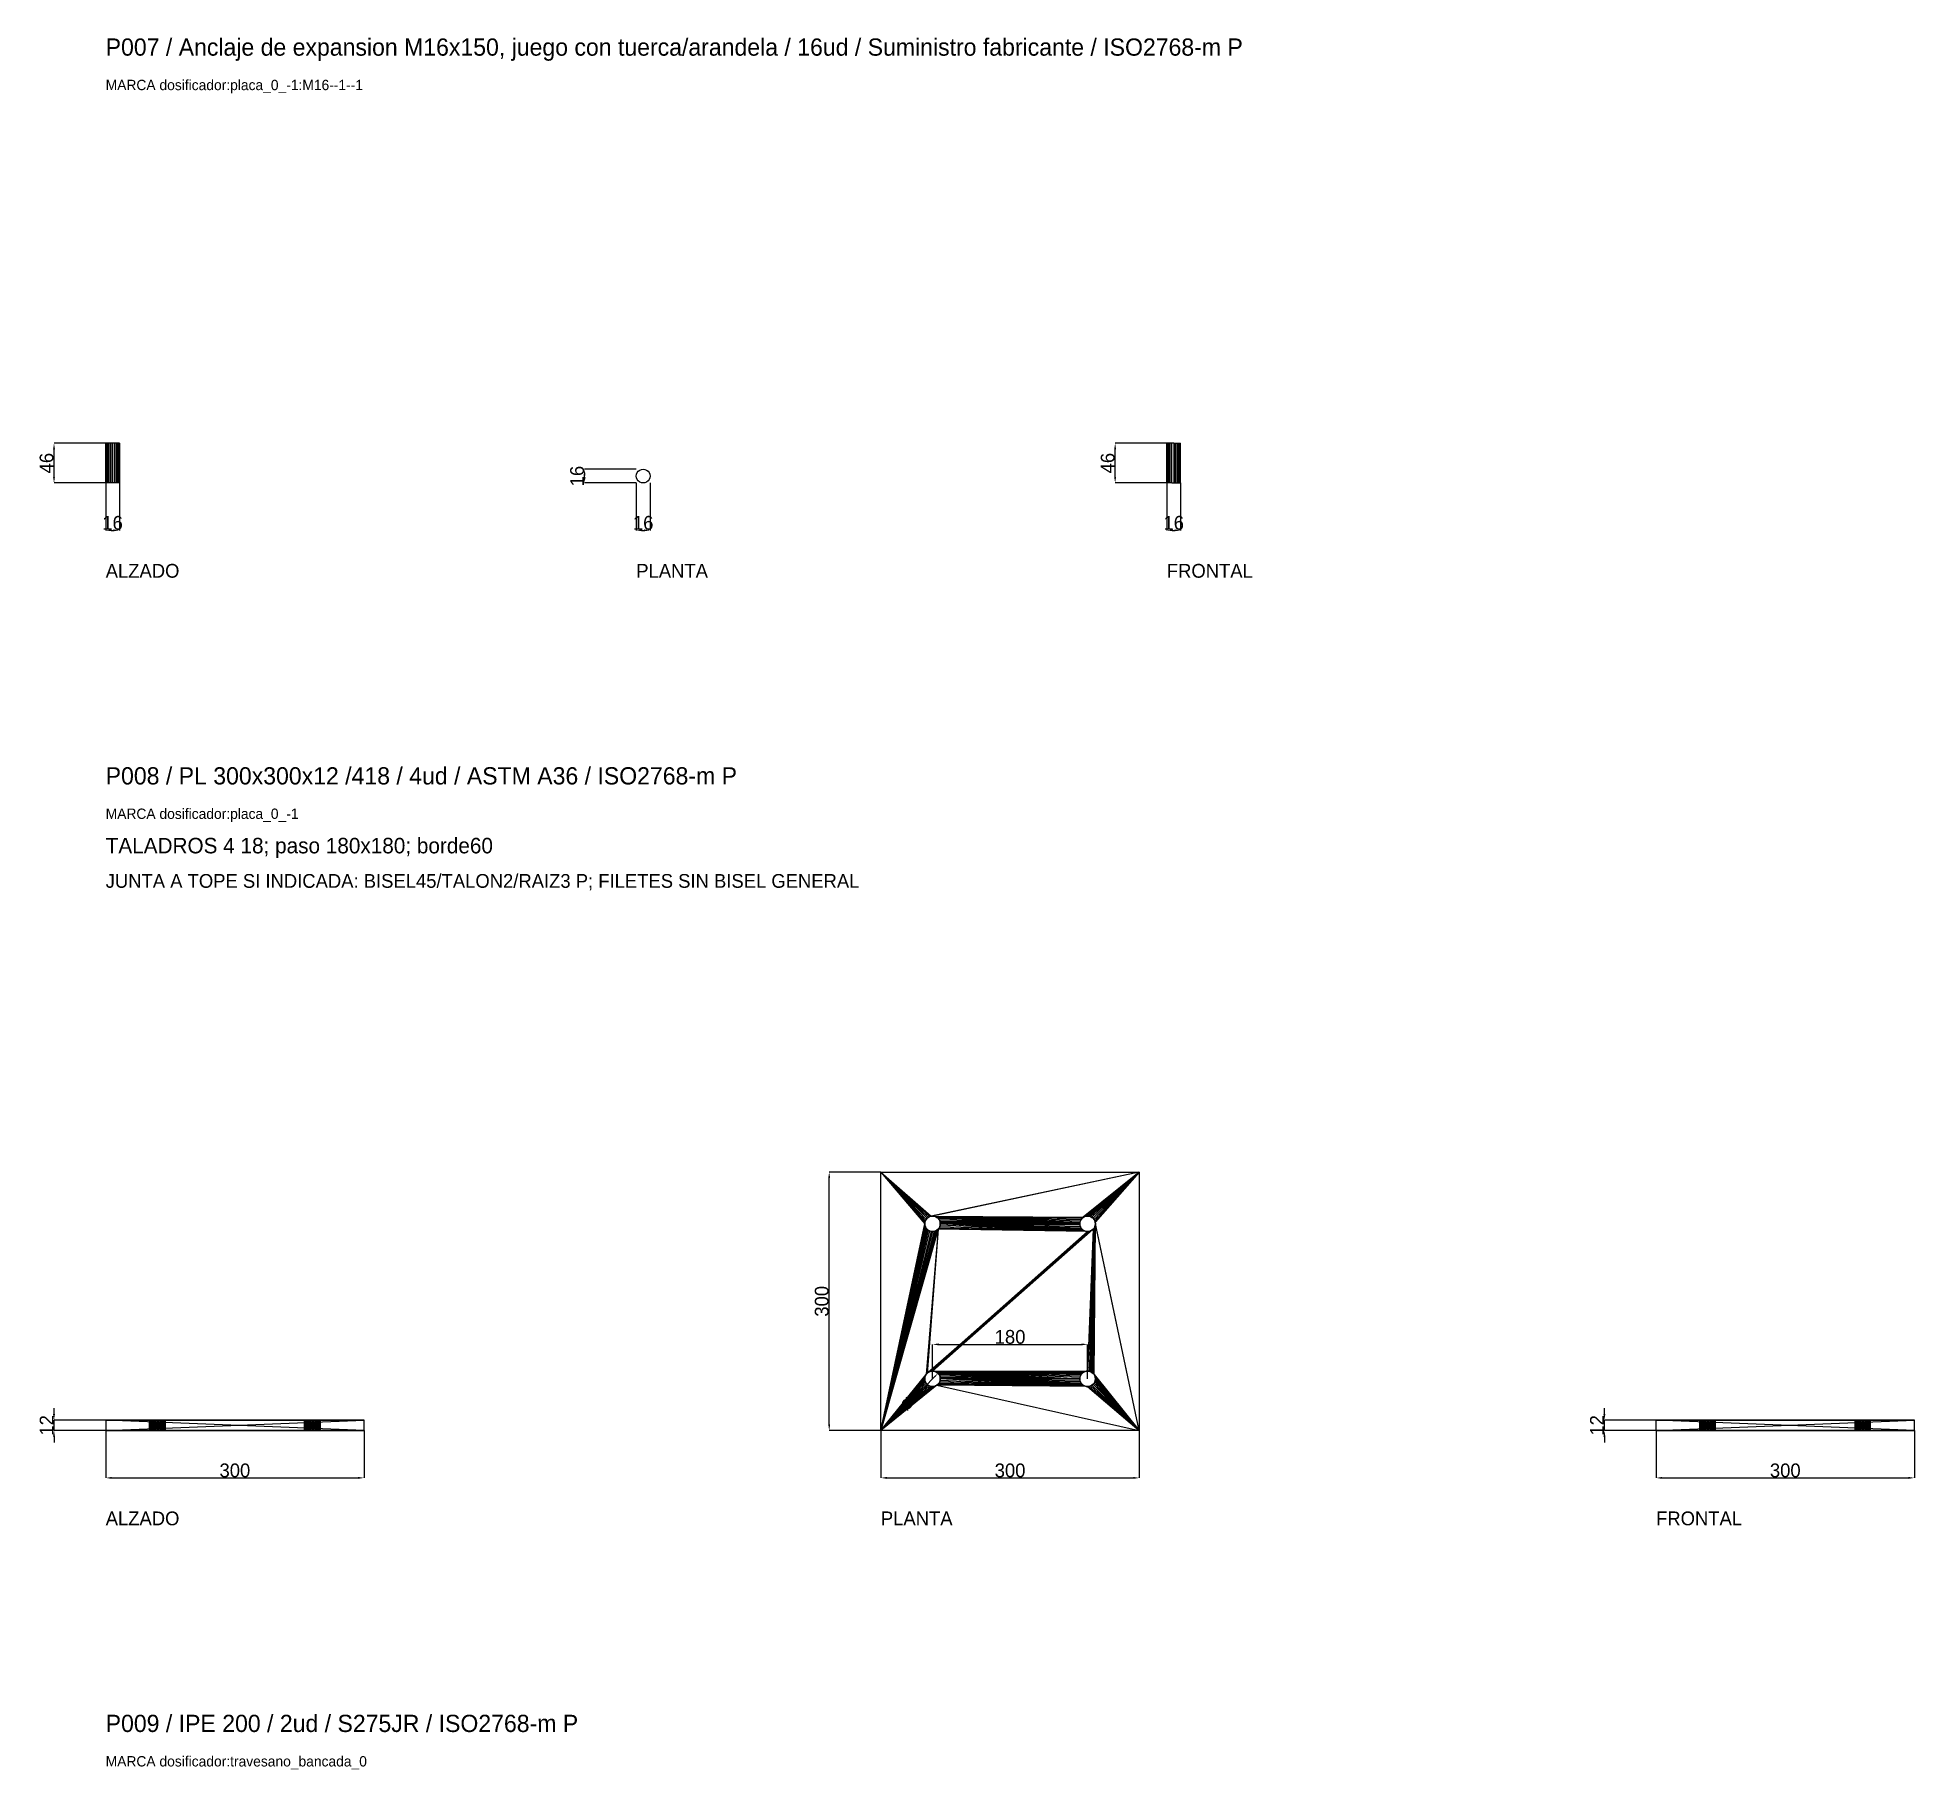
# Model space of a CAD drawing. Header units: millimetres. Extents: x -79 to 41330, y -75911 to 371.
# Drawn here: x -79 to 2100, y -9079 to -7069 of the extents above; entities that cross this region are included whole.
import ezdxf

# ---------------------------------------------------------------- set-up
doc = ezdxf.new("R2010")
doc.units = ezdxf.units.MM
for name, color, linetype in [('R17_COTAS_P', 1, 'Continuous'), ('R17_PIEZAS_P', 3, 'Continuous'), ('R17_TEXTOS', 7, 'Continuous')]:
    doc.layers.add(name, color=color, linetype=linetype)
doc.dimstyles.get("Standard").update_dxf_attribs({"dimtxt": 2.5, "dimasz": 2.5, "dimexe": 1.25, "dimexo": 0.625, "dimtad": 1, "dimcen": 2.5, "dimazin": 3, "dimtfac": 1, "dimtmove": 0, "dimatfit": 3})

msp = doc.modelspace()

# ---------------------------------------------------------------- texts
at = {"layer": 'R17_TEXTOS'}
for s, height, p in [('P007 / Anclaje de expansion M16x150, juego con tuerca/arandela / 16ud / Suministro fabricante / ISO2768-m P', 20, (0, -7089.895)), ('MARCA dosificador:placa_0_-1:M16--1--1', 12, (0, -7129.895)), ('ALZADO', 16, (0, -7695.895)), ('PLANTA', 16, (616, -7695.895)), ('FRONTAL', 16, (1232, -7695.895)), ('P008 / PL 300x300x12 /418 / 4ud / ASTM A36 / ISO2768-m P', 20, (0, -7935.895)), ('MARCA dosificador:placa_0_-1', 12, (0, -7975.895)), ('TALADROS 4 18; paso 180x180; borde60', 18, (0, -8015.895)), ('JUNTA A TOPE SI INDICADA: BISEL45/TALON2/RAIZ3 P; FILETES SIN BISEL GENERAL', 16, (0, -8055.895)), ('ALZADO', 16, (0, -8795.895)), ('PLANTA', 16, (900, -8795.895)), ('FRONTAL', 16, (1800, -8795.895)), ('P009 / IPE 200 / 2ud / S275JR / ISO2768-m P', 20, (0, -9035.895)), ('MARCA dosificador:travesano_bancada_0', 12, (0, -9075.895))]:
    msp.add_text(s, height=height, dxfattribs=at).set_placement(p)

# ---------------------------------------------------------------- blocks, each defined once
blk = doc.blocks.new('_CLOSEDFILLED')
at = {"color": 0, "linetype": 'BYBLOCK'}
blk.add_solid([(-1, 0.16), (0, 0), (-1, -0.16)], dxfattribs=at)
blk = doc.blocks.new('*D45')
for p, q in [((0, -8685.9), (0, -8740.9)), ((300, -8685.9), (300, -8740.9)), ((7, -8740.9), (293, -8740.9))]:
    blk.add_line(p, q)
at = {"layer": 'Defpoints'}
for p in [(0, -8685.9), (300, -8685.9), (0, -8740.9)]:
    blk.add_point(p, dxfattribs=at)
at = {"layer": 'R17_COTAS_P', "xscale": 7, "yscale": 7, "rotation": 180}
blk.add_blockref('_CLOSEDFILLED', (0, -8740.9), dxfattribs=at)
at = {"layer": 'R17_COTAS_P', "xscale": 7, "yscale": 7}
blk.add_blockref('_CLOSEDFILLED', (300, -8740.9), dxfattribs=at)
at = {"layer": 'R17_COTAS_P', "insert": (150, -8732.3), "char_height": 16, "attachment_point": 5}
blk.add_mtext('300', dxfattribs=at)
blk = doc.blocks.new('*D46')
for p, q in [((-60, -8666.9), (-60, -8659.9)), ((0, -8673.9), (-60, -8673.9)), ((-60, -8685.9), (-60, -8673.9)), ((0, -8685.9), (-60, -8685.9)), ((-60, -8692.9), (-60, -8699.9))]:
    blk.add_line(p, q)
at = {"layer": 'Defpoints'}
for p in [(-60, -8685.9), (0, -8673.9), (0, -8685.9)]:
    blk.add_point(p, dxfattribs=at)
at = {"layer": 'R17_COTAS_P', "xscale": 7, "yscale": 7}
for p, rotation in [((-60, -8673.9), 270), ((-60, -8685.9), 90)]:
    blk.add_blockref('_CLOSEDFILLED', p, dxfattribs=dict(at, rotation=rotation))
at = {"layer": 'R17_COTAS_P', "insert": (-68.6, -8679.9), "char_height": 16, "attachment_point": 5, "rotation": 90}
blk.add_mtext('12', dxfattribs=at)
blk = doc.blocks.new('*D47')
for p, q in [((900, -8685.9), (900, -8740.9)), ((1200, -8685.9), (1200, -8740.9)), ((907, -8740.9), (1193, -8740.9))]:
    blk.add_line(p, q)
at = {"layer": 'Defpoints'}
for p in [(900, -8685.9), (1200, -8685.9), (900, -8740.9)]:
    blk.add_point(p, dxfattribs=at)
at = {"layer": 'R17_COTAS_P', "xscale": 7, "yscale": 7, "rotation": 180}
blk.add_blockref('_CLOSEDFILLED', (900, -8740.9), dxfattribs=at)
at = {"layer": 'R17_COTAS_P', "xscale": 7, "yscale": 7}
blk.add_blockref('_CLOSEDFILLED', (1200, -8740.9), dxfattribs=at)
at = {"layer": 'R17_COTAS_P', "insert": (1050, -8732.3), "char_height": 16, "attachment_point": 5}
blk.add_mtext('300', dxfattribs=at)
blk = doc.blocks.new('*D48')
for p, q in [((900, -8385.9), (840, -8385.9)), ((840, -8678.9), (840, -8392.9)), ((900, -8685.9), (840, -8685.9))]:
    blk.add_line(p, q)
at = {"layer": 'Defpoints'}
for p in [(900, -8385.9), (840, -8685.9), (900, -8685.9)]:
    blk.add_point(p, dxfattribs=at)
at = {"layer": 'R17_COTAS_P', "xscale": 7, "yscale": 7}
for p, rotation in [((840, -8385.9), 90), ((840, -8685.9), 270)]:
    blk.add_blockref('_CLOSEDFILLED', p, dxfattribs=dict(at, rotation=rotation))
at = {"layer": 'R17_COTAS_P', "insert": (831.4, -8535.9), "char_height": 16, "attachment_point": 5, "rotation": 90}
blk.add_mtext('300', dxfattribs=at)
blk = doc.blocks.new('*D49')
for p, q in [((1800, -8685.9), (1800, -8740.9)), ((2100, -8685.9), (2100, -8740.9)), ((1807, -8740.9), (2093, -8740.9))]:
    blk.add_line(p, q)
at = {"layer": 'Defpoints'}
for p in [(1800, -8685.9), (2100, -8685.9), (1800, -8740.9)]:
    blk.add_point(p, dxfattribs=at)
at = {"layer": 'R17_COTAS_P', "xscale": 7, "yscale": 7, "rotation": 180}
blk.add_blockref('_CLOSEDFILLED', (1800, -8740.9), dxfattribs=at)
at = {"layer": 'R17_COTAS_P', "xscale": 7, "yscale": 7}
blk.add_blockref('_CLOSEDFILLED', (2100, -8740.9), dxfattribs=at)
at = {"layer": 'R17_COTAS_P', "insert": (1950, -8732.3), "char_height": 16, "attachment_point": 5}
blk.add_mtext('300', dxfattribs=at)
blk = doc.blocks.new('*D50')
for p, q in [((1740, -8666.9), (1740, -8659.9)), ((1800, -8673.9), (1740, -8673.9)), ((1740, -8685.9), (1740, -8673.9)), ((1800, -8685.9), (1740, -8685.9)), ((1740, -8692.9), (1740, -8699.9))]:
    blk.add_line(p, q)
at = {"layer": 'Defpoints'}
for p in [(1740, -8685.9), (1800, -8673.9), (1800, -8685.9)]:
    blk.add_point(p, dxfattribs=at)
at = {"layer": 'R17_COTAS_P', "xscale": 7, "yscale": 7}
for p, rotation in [((1740, -8673.9), 270), ((1740, -8685.9), 90)]:
    blk.add_blockref('_CLOSEDFILLED', p, dxfattribs=dict(at, rotation=rotation))
at = {"layer": 'R17_COTAS_P', "insert": (1731.4, -8679.9), "char_height": 16, "attachment_point": 5, "rotation": 90}
blk.add_mtext('12', dxfattribs=at)
blk = doc.blocks.new('*D51')
for p, q in [((950.1, -8635.8), (962.8, -8623.1)), ((949.7, -8636.2), (950.1, -8635.8))]:
    blk.add_line(p, q)
at = {"layer": 'Defpoints'}
for p in [(960, -8625.9), (953.6, -8632.3)]:
    blk.add_point(p, dxfattribs=at)
at = {"layer": 'R17_COTAS_P', "xscale": 5, "yscale": 5, "rotation": 44.99999999999642}
for p in [(966.4, -8619.5), (953.6, -8632.3)]:
    blk.add_blockref('_CLOSEDFILLED', p, dxfattribs=at)
at = {"layer": 'R17_COTAS_P', "insert": (936.9, -8649), "char_height": 12, "attachment_point": 5, "rotation": 45}
blk.add_mtext('%%c18', dxfattribs=at)
blk = doc.blocks.new('*D52')
for p, q in [((960, -8625.9), (960, -8585.9)), ((967, -8585.9), (1133, -8585.9)), ((1140, -8625.9), (1140, -8585.9))]:
    blk.add_line(p, q)
at = {"layer": 'Defpoints'}
for p in [(960, -8585.9), (960, -8625.9), (1140, -8625.9)]:
    blk.add_point(p, dxfattribs=at)
at = {"layer": 'R17_COTAS_P', "xscale": 7, "yscale": 7, "rotation": 180}
blk.add_blockref('_CLOSEDFILLED', (960, -8585.9), dxfattribs=at)
at = {"layer": 'R17_COTAS_P', "xscale": 7, "yscale": 7}
blk.add_blockref('_CLOSEDFILLED', (1140, -8585.9), dxfattribs=at)
at = {"layer": 'R17_COTAS_P', "insert": (1050, -8577.3), "char_height": 16, "attachment_point": 5}
blk.add_mtext('180', dxfattribs=at)
blk = doc.blocks.new('*D39')
for p, q in [((0, -7585.9), (0, -7640.9)), ((16, -7585.9), (16, -7640.9)), ((7, -7640.9), (9, -7640.9))]:
    blk.add_line(p, q)
at = {"layer": 'Defpoints'}
for p in [(0, -7585.9), (16, -7585.9), (0, -7640.9)]:
    blk.add_point(p, dxfattribs=at)
at = {"layer": 'R17_COTAS_P', "xscale": 7, "yscale": 7, "rotation": 180}
blk.add_blockref('_CLOSEDFILLED', (0, -7640.9), dxfattribs=at)
at = {"layer": 'R17_COTAS_P', "xscale": 7, "yscale": 7}
blk.add_blockref('_CLOSEDFILLED', (16, -7640.9), dxfattribs=at)
at = {"layer": 'R17_COTAS_P', "insert": (8, -7632.3), "char_height": 16, "attachment_point": 5}
blk.add_mtext('16', dxfattribs=at)
blk = doc.blocks.new('*D40')
for p, q in [((0, -7539.9), (-60, -7539.9)), ((-60, -7578.9), (-60, -7546.9)), ((0, -7585.9), (-60, -7585.9))]:
    blk.add_line(p, q)
at = {"layer": 'Defpoints'}
for p in [(0, -7539.9), (-60, -7585.9), (0, -7585.9)]:
    blk.add_point(p, dxfattribs=at)
at = {"layer": 'R17_COTAS_P', "xscale": 7, "yscale": 7}
for p, rotation in [((-60, -7539.9), 90), ((-60, -7585.9), 270)]:
    blk.add_blockref('_CLOSEDFILLED', p, dxfattribs=dict(at, rotation=rotation))
at = {"layer": 'R17_COTAS_P', "insert": (-68.6, -7562.9), "char_height": 16, "attachment_point": 5, "rotation": 90}
blk.add_mtext('46', dxfattribs=at)
blk = doc.blocks.new('*D41')
for p, q in [((616, -7585.9), (616, -7640.9)), ((632, -7585.9), (632, -7640.9)), ((623, -7640.9), (625, -7640.9))]:
    blk.add_line(p, q)
at = {"layer": 'Defpoints'}
for p in [(616, -7585.9), (632, -7585.9), (616, -7640.9)]:
    blk.add_point(p, dxfattribs=at)
at = {"layer": 'R17_COTAS_P', "xscale": 7, "yscale": 7, "rotation": 180}
blk.add_blockref('_CLOSEDFILLED', (616, -7640.9), dxfattribs=at)
at = {"layer": 'R17_COTAS_P', "xscale": 7, "yscale": 7}
blk.add_blockref('_CLOSEDFILLED', (632, -7640.9), dxfattribs=at)
at = {"layer": 'R17_COTAS_P', "insert": (624, -7632.3), "char_height": 16, "attachment_point": 5}
blk.add_mtext('16', dxfattribs=at)
blk = doc.blocks.new('*D42')
for p, q in [((616, -7569.9), (556, -7569.9)), ((556, -7578.9), (556, -7576.9)), ((616, -7585.9), (556, -7585.9))]:
    blk.add_line(p, q)
at = {"layer": 'Defpoints'}
for p in [(616, -7569.9), (556, -7585.9), (616, -7585.9)]:
    blk.add_point(p, dxfattribs=at)
at = {"layer": 'R17_COTAS_P', "xscale": 7, "yscale": 7}
for p, rotation in [((556, -7569.9), 90), ((556, -7585.9), 270)]:
    blk.add_blockref('_CLOSEDFILLED', p, dxfattribs=dict(at, rotation=rotation))
at = {"layer": 'R17_COTAS_P', "insert": (547.4, -7577.9), "char_height": 16, "attachment_point": 5, "rotation": 90}
blk.add_mtext('16', dxfattribs=at)
blk = doc.blocks.new('*D43')
for p, q in [((1232, -7585.9), (1232, -7640.9)), ((1248, -7585.9), (1248, -7640.9)), ((1239, -7640.9), (1241, -7640.9))]:
    blk.add_line(p, q)
at = {"layer": 'Defpoints'}
for p in [(1232, -7585.9), (1248, -7585.9), (1232, -7640.9)]:
    blk.add_point(p, dxfattribs=at)
at = {"layer": 'R17_COTAS_P', "xscale": 7, "yscale": 7, "rotation": 180}
blk.add_blockref('_CLOSEDFILLED', (1232, -7640.9), dxfattribs=at)
at = {"layer": 'R17_COTAS_P', "xscale": 7, "yscale": 7}
blk.add_blockref('_CLOSEDFILLED', (1248, -7640.9), dxfattribs=at)
at = {"layer": 'R17_COTAS_P', "insert": (1240, -7632.3), "char_height": 16, "attachment_point": 5}
blk.add_mtext('16', dxfattribs=at)
blk = doc.blocks.new('*D44')
for p, q in [((1232, -7539.9), (1172, -7539.9)), ((1172, -7578.9), (1172, -7546.9)), ((1232, -7585.9), (1172, -7585.9))]:
    blk.add_line(p, q)
at = {"layer": 'Defpoints'}
for p in [(1232, -7539.9), (1172, -7585.9), (1232, -7585.9)]:
    blk.add_point(p, dxfattribs=at)
at = {"layer": 'R17_COTAS_P', "xscale": 7, "yscale": 7}
for p, rotation in [((1172, -7539.9), 90), ((1172, -7585.9), 270)]:
    blk.add_blockref('_CLOSEDFILLED', p, dxfattribs=dict(at, rotation=rotation))
at = {"layer": 'R17_COTAS_P', "insert": (1163.4, -7562.9), "char_height": 16, "attachment_point": 5, "rotation": 90}
blk.add_mtext('46', dxfattribs=at)

# ---------------------------------------------------------------- dimensions: what is measured, and where the dimension line sits
at = {"layer": 'R17_COTAS_P'}
for base, p1, p2, picture, middle in [((-60, -7585.895), (0, -7585.895), (0, -7539.895), '*D40', (-68.625, -7562.895)), ((1172, -7585.895), (1232, -7585.895), (1232, -7539.895), '*D44', (1163.375, -7562.895)), ((556, -7585.895), (616, -7585.895), (616, -7569.895), '*D42', (547.375, -7577.895)), ((840, -8685.895), (900, -8685.895), (900, -8385.895), '*D48', (831.375, -8535.895)), ((-60, -8685.895), (0, -8685.895), (0, -8673.895), '*D46', (-68.625, -8679.895)), ((1740, -8685.895), (1800, -8685.895), (1800, -8673.895), '*D50', (1731.375, -8679.895))]:
    dim = msp.add_linear_dim(base=base, p1=p1, p2=p2, angle=90, dimstyle='Standard', override={"dimtxt": 16, "dimasz": 7, "dimtad": 1, "dimdec": 2}, dxfattribs=at)
    dim.commit()
    dim.dimension.update_dxf_attribs({"geometry": picture, "text_midpoint": middle})
for base, p1, p2, picture, middle in [((0, -7640.895), (0, -7585.895), (16, -7585.895), '*D39', (8, -7632.27)), ((616, -7640.895), (616, -7585.895), (632, -7585.895), '*D41', (624, -7632.27)), ((1232, -7640.895), (1232, -7585.895), (1248, -7585.895), '*D43', (1240, -7632.27)), ((960, -8585.895), (960, -8625.895), (1140, -8625.895), '*D52', (1050, -8577.27)), ((0, -8740.895), (0, -8685.895), (300, -8685.895), '*D45', (150, -8732.27)), ((900, -8740.895), (900, -8685.895), (1200, -8685.895), '*D47', (1050, -8732.27)), ((1800, -8740.895), (1800, -8685.895), (2100, -8685.895), '*D49', (1950, -8732.27))]:
    dim = msp.add_linear_dim(base=base, p1=p1, p2=p2, dimstyle='Standard', override={"dimtxt": 16, "dimasz": 7, "dimtad": 1, "dimdec": 2}, dxfattribs=at)
    dim.commit()
    dim.dimension.update_dxf_attribs({"geometry": picture, "text_midpoint": middle})
dim = msp.add_diameter_dim_2p(p1=(966.364, -8619.531), p2=(953.636, -8632.259), dimstyle='Standard', override={"dimtxt": 12, "dimasz": 5}, dxfattribs=at)
dim.commit()
dim.dimension.update_dxf_attribs({"geometry": '*D51', "text_midpoint": (936.931, -8648.964)})

# ---------------------------------------------------------------- linework, layer by layer
at = {"layer": 'R17_PIEZAS_P'}
for p, q in [((0.273, -7539.895), (0, -7539.895)), ((0, -7585.895), (0, -7539.895)), ((1.072, -7539.895), (0.273, -7539.895)), ((0.273, -7585.895), (0.273, -7539.895)), ((2.343, -7539.895), (1.072, -7539.895)), ((1.072, -7585.895), (1.072, -7539.895)), ((4, -7539.895), (2.343, -7539.895)), ((2.343, -7585.895), (2.343, -7539.895)), ((5.929, -7539.895), (4, -7539.895)), ((4, -7585.895), (4, -7539.895)), ((8, -7539.895), (5.929, -7539.895)), ((5.929, -7585.895), (5.929, -7539.895)), ((10.071, -7539.895), (8, -7539.895)), ((8, -7585.895), (8, -7539.895)), ((12, -7539.895), (10.071, -7539.895)), ((10.071, -7585.895), (10.071, -7539.895)), ((13.657, -7539.895), (12, -7539.895)), ((12, -7585.895), (12, -7539.895)), ((14.928, -7539.895), (13.657, -7539.895)), ((13.657, -7585.895), (13.657, -7539.895)), ((15.727, -7539.895), (14.928, -7539.895)), ((14.928, -7585.895), (14.928, -7539.895)), ((16, -7539.895), (15.727, -7539.895)), ((15.727, -7585.895), (15.727, -7539.895)), ((16, -7539.895), (16, -7585.895)), ((1232.273, -7539.895), (1232, -7539.895)), ((1232, -7585.895), (1232, -7539.895)), ((1233.072, -7539.895), (1232.273, -7539.895)), ((1232.273, -7585.895), (1232.273, -7539.895)), ((1234.343, -7539.895), (1233.072, -7539.895)), ((1233.072, -7585.895), (1233.072, -7539.895)), ((1236, -7539.895), (1234.343, -7539.895)), ((1234.343, -7585.895), (1234.343, -7539.895)), ((1237.929, -7539.895), (1236, -7539.895)), ((1236, -7585.895), (1236, -7539.895)), ((1240, -7539.895), (1237.929, -7539.895)), ((1237.929, -7585.895), (1237.929, -7539.895)), ((1240, -7539.895), (1242.071, -7539.895)), ((1240, -7539.895), (1240, -7585.895)), ((1242.071, -7539.895), (1244, -7539.895)), ((1242.071, -7585.895), (1242.071, -7539.895)), ((1244, -7539.895), (1245.657, -7539.895)), ((1244, -7585.895), (1244, -7539.895)), ((1245.657, -7539.895), (1246.928, -7539.895)), ((1245.657, -7585.895), (1245.657, -7539.895)), ((1246.928, -7539.895), (1247.727, -7539.895)), ((1246.928, -7585.895), (1246.928, -7539.895)), ((1247.727, -7539.895), (1248, -7539.895)), ((1247.727, -7585.895), (1247.727, -7539.895)), ((1248, -7585.895), (1248, -7539.895)), ((616, -7577.895), (616.273, -7575.824)), ((616.273, -7579.965), (616, -7577.895)), ((616.273, -7575.824), (617.072, -7573.895)), ((617.072, -7581.895), (616.273, -7579.965)), ((617.072, -7573.895), (618.343, -7572.238)), ((618.343, -7583.552), (617.072, -7581.895)), ((618.343, -7572.238), (620, -7570.966)), ((620, -7570.966), (621.929, -7570.167)), ((621.929, -7570.167), (624, -7569.895)), ((624, -7569.895), (626.071, -7570.167)), ((626.071, -7570.167), (628, -7570.966)), ((628, -7570.966), (629.657, -7572.238)), ((629.657, -7572.238), (630.928, -7573.895)), ((630.928, -7581.895), (629.657, -7583.552)), ((630.928, -7573.895), (631.727, -7575.824)), ((631.727, -7579.965), (630.928, -7581.895)), ((631.727, -7575.824), (632, -7577.895)), ((632, -7577.895), (631.727, -7579.965)), ((0.273, -7585.895), (0, -7585.895)), ((1.072, -7585.895), (0.273, -7585.895)), ((2.343, -7585.895), (1.072, -7585.895)), ((4, -7585.895), (2.343, -7585.895)), ((5.929, -7585.895), (4, -7585.895)), ((8, -7585.895), (5.929, -7585.895)), ((10.071, -7585.895), (8, -7585.895)), ((12, -7585.895), (10.071, -7585.895)), ((13.657, -7585.895), (12, -7585.895)), ((14.928, -7585.895), (13.657, -7585.895)), ((15.727, -7585.895), (14.928, -7585.895)), ((15.727, -7585.895), (16, -7585.895)), ((620, -7584.823), (618.343, -7583.552)), ((621.929, -7585.622), (620, -7584.823)), ((624, -7585.895), (621.929, -7585.622)), ((626.071, -7585.622), (624, -7585.895)), ((628, -7584.823), (626.071, -7585.622)), ((629.657, -7583.552), (628, -7584.823)), ((1232.273, -7585.895), (1232, -7585.895)), ((1233.072, -7585.895), (1232.273, -7585.895)), ((1234.343, -7585.895), (1233.072, -7585.895)), ((1236, -7585.895), (1234.343, -7585.895)), ((1237.929, -7585.895), (1236, -7585.895)), ((1237.929, -7585.895), (1240, -7585.895)), ((1240, -7585.895), (1242.071, -7585.895)), ((1242.071, -7585.895), (1244, -7585.895)), ((1244, -7585.895), (1245.657, -7585.895)), ((1245.657, -7585.895), (1246.928, -7585.895)), ((1246.928, -7585.895), (1247.727, -7585.895)), ((1247.727, -7585.895), (1248, -7585.895)), ((900, -8685.895), (900, -8385.895)), ((900, -8385.895), (951, -8445.895)), ((900, -8385.895), (951.173, -8444.139)), ((900, -8385.895), (951.685, -8442.451)), ((900, -8385.895), (952.517, -8440.895)), ((900, -8385.895), (953.636, -8439.531)), ((900, -8385.895), (955, -8438.411)), ((900, -8385.895), (956.556, -8437.58)), ((900, -8385.895), (958.244, -8437.068)), ((900, -8385.895), (1200, -8385.895)), ((1200, -8385.895), (958.244, -8437.068)), ((1200, -8385.895), (960, -8436.895)), ((1200, -8385.895), (1135, -8438.411)), ((1200, -8385.895), (1136.556, -8437.58)), ((1200, -8385.895), (1138.244, -8437.068)), ((1200, -8385.895), (1140, -8436.895)), ((1200, -8385.895), (1141.756, -8437.068)), ((1200, -8385.895), (1143.444, -8437.58)), ((1200, -8385.895), (1145, -8438.411)), ((1200, -8385.895), (1146.364, -8439.531)), ((1200, -8385.895), (1147.483, -8440.895)), ((1200, -8385.895), (1148.315, -8442.451)), ((1200, -8385.895), (1148.827, -8444.139)), ((1200, -8385.895), (1200, -8685.895)), ((900, -8685.895), (951, -8445.895)), ((951.173, -8447.65), (900, -8685.895)), ((951.685, -8449.339), (900, -8685.895)), ((952.517, -8450.895), (900, -8685.895)), ((953.636, -8452.259), (900, -8685.895)), ((966.364, -8452.259), (900, -8685.895)), ((955, -8453.378), (900, -8685.895)), ((965, -8453.378), (900, -8685.895)), ((956.556, -8454.21), (900, -8685.895)), ((963.444, -8454.21), (900, -8685.895)), ((958.244, -8454.722), (900, -8685.895)), ((961.756, -8454.722), (900, -8685.895)), ((960, -8454.895), (900, -8685.895)), ((951.173, -8444.139), (951, -8445.895)), ((951, -8445.895), (951.173, -8447.65)), ((951.685, -8442.451), (951.173, -8444.139)), ((951.173, -8447.65), (951.685, -8449.339)), ((952.517, -8440.895), (951.685, -8442.451)), ((951.685, -8449.339), (952.517, -8450.895)), ((953.636, -8439.531), (952.517, -8440.895)), ((952.517, -8450.895), (953.636, -8452.259)), ((966.364, -8452.259), (952.517, -8620.895)), ((955, -8438.411), (953.636, -8439.531)), ((953.636, -8452.259), (955, -8453.378)), ((966.364, -8452.259), (953.636, -8619.531)), ((1146.364, -8452.259), (953.636, -8619.531)), ((1145, -8453.378), (953.636, -8619.531)), ((1143.444, -8454.21), (953.636, -8619.531)), ((1141.756, -8454.722), (953.636, -8619.531)), ((1140, -8454.895), (953.636, -8619.531)), ((956.556, -8437.58), (955, -8438.411)), ((1146.364, -8452.259), (955, -8618.411)), ((955, -8453.378), (956.556, -8454.21)), ((958.244, -8437.068), (956.556, -8437.58)), ((1146.364, -8452.259), (956.556, -8617.58)), ((956.556, -8454.21), (958.244, -8454.722)), ((960, -8436.895), (958.244, -8437.068)), ((1146.364, -8452.259), (958.244, -8617.068)), ((958.244, -8454.722), (960, -8454.895)), ((961.756, -8437.068), (960, -8436.895)), ((960, -8436.895), (1131.173, -8444.139)), ((960, -8436.895), (1131.685, -8442.451)), ((960, -8436.895), (1132.517, -8440.895)), ((960, -8436.895), (1133.636, -8439.531)), ((960, -8436.895), (1135, -8438.411)), ((1146.364, -8452.259), (960, -8616.895)), ((960, -8454.895), (961.756, -8454.722)), ((963.444, -8437.58), (961.756, -8437.068)), ((961.756, -8437.068), (1131.173, -8444.139)), ((961.756, -8454.722), (963.444, -8454.21)), ((965, -8438.411), (963.444, -8437.58)), ((963.444, -8437.58), (1131.173, -8444.139)), ((963.444, -8454.21), (965, -8453.378)), ((966.364, -8439.531), (965, -8438.411)), ((965, -8438.411), (1131.173, -8444.139)), ((965, -8453.378), (966.364, -8452.259)), ((967.483, -8440.895), (966.364, -8439.531)), ((966.364, -8439.531), (1131.173, -8444.139)), ((966.364, -8452.259), (967.483, -8450.895)), ((1140, -8454.895), (966.364, -8452.259)), ((968.315, -8442.451), (967.483, -8440.895)), ((967.483, -8440.895), (1131.173, -8444.139)), ((967.483, -8450.895), (968.315, -8449.339)), ((1140, -8454.895), (967.483, -8450.895)), ((968.827, -8444.139), (968.315, -8442.451)), ((968.315, -8442.451), (1131.173, -8444.139)), ((968.315, -8449.339), (968.827, -8447.65)), ((1140, -8454.895), (968.315, -8449.339)), ((969, -8445.895), (968.827, -8444.139)), ((968.827, -8444.139), (1131.173, -8444.139)), ((968.827, -8447.65), (969, -8445.895)), ((1140, -8454.895), (968.827, -8447.65)), ((969, -8445.895), (1131.173, -8444.139)), ((1131, -8445.895), (969, -8445.895)), ((1131.173, -8447.65), (969, -8445.895)), ((1131.685, -8449.339), (969, -8445.895)), ((1132.517, -8450.895), (969, -8445.895)), ((1133.636, -8452.259), (969, -8445.895)), ((1135, -8453.378), (969, -8445.895)), ((1136.556, -8454.21), (969, -8445.895)), ((1138.244, -8454.722), (969, -8445.895)), ((1140, -8454.895), (969, -8445.895)), ((1131.173, -8444.139), (1131, -8445.895)), ((1131, -8445.895), (1131.173, -8447.65)), ((1131.685, -8442.451), (1131.173, -8444.139)), ((1131.173, -8447.65), (1131.685, -8449.339)), ((1132.517, -8440.895), (1131.685, -8442.451)), ((1131.685, -8449.339), (1132.517, -8450.895)), ((1133.636, -8439.531), (1132.517, -8440.895)), ((1132.517, -8450.895), (1133.636, -8452.259)), ((1135, -8438.411), (1133.636, -8439.531)), ((1133.636, -8452.259), (1135, -8453.378)), ((1136.556, -8437.58), (1135, -8438.411)), ((1135, -8453.378), (1136.556, -8454.21)), ((1138.244, -8437.068), (1136.556, -8437.58)), ((1136.556, -8454.21), (1138.244, -8454.722)), ((1140, -8436.895), (1138.244, -8437.068)), ((1138.244, -8454.722), (1140, -8454.895)), ((1141.756, -8437.068), (1140, -8436.895)), ((1149, -8445.895), (1140, -8616.895)), ((1148.827, -8447.65), (1140, -8616.895)), ((1148.315, -8449.339), (1140, -8616.895)), ((1147.483, -8450.895), (1140, -8616.895)), ((1146.364, -8452.259), (1140, -8616.895)), ((1140, -8454.895), (1141.756, -8454.722)), ((1143.444, -8437.58), (1141.756, -8437.068)), ((1149, -8445.895), (1141.756, -8617.068)), ((1141.756, -8454.722), (1143.444, -8454.21)), ((1145, -8438.411), (1143.444, -8437.58)), ((1143.444, -8617.58), (1149, -8445.895)), ((1143.444, -8454.21), (1145, -8453.378)), ((1146.364, -8439.531), (1145, -8438.411)), ((1145, -8618.411), (1149, -8445.895)), ((1145, -8453.378), (1146.364, -8452.259)), ((1147.483, -8440.895), (1146.364, -8439.531)), ((1146.364, -8619.531), (1149, -8445.895)), ((1146.364, -8452.259), (1147.483, -8450.895)), ((1148.315, -8442.451), (1147.483, -8440.895)), ((1147.483, -8620.895), (1149, -8445.895)), ((1147.483, -8450.895), (1148.315, -8449.339)), ((1148.827, -8444.139), (1148.315, -8442.451)), ((1148.315, -8449.339), (1148.827, -8447.65)), ((1200, -8685.895), (1148.827, -8444.139)), ((1149, -8445.895), (1148.827, -8444.139)), ((1148.827, -8447.65), (1149, -8445.895)), ((1200, -8685.895), (1149, -8445.895)), ((900, -8685.895), (952.517, -8620.895)), ((900, -8685.895), (951.685, -8622.451)), ((900, -8685.895), (951.173, -8624.139)), ((951, -8625.895), (900, -8685.895)), ((951.173, -8627.65), (900, -8685.895)), ((951.173, -8624.139), (951, -8625.895)), ((951, -8625.895), (951.173, -8627.65)), ((951.685, -8622.451), (951.173, -8624.139)), ((951.173, -8627.65), (951.685, -8629.339)), ((952.517, -8620.895), (951.685, -8622.451)), ((953.636, -8619.531), (952.517, -8620.895)), ((955, -8618.411), (953.636, -8619.531)), ((956.556, -8617.58), (955, -8618.411)), ((958.244, -8617.068), (956.556, -8617.58)), ((960, -8616.895), (958.244, -8617.068)), ((961.756, -8617.068), (960, -8616.895)), ((960, -8616.895), (1131, -8625.895)), ((960, -8616.895), (1131.173, -8624.139)), ((960, -8616.895), (1131.685, -8622.451)), ((960, -8616.895), (1132.517, -8620.895)), ((960, -8616.895), (1133.636, -8619.531)), ((960, -8616.895), (1135, -8618.411)), ((960, -8616.895), (1136.556, -8617.58)), ((960, -8616.895), (1138.244, -8617.068)), ((960, -8616.895), (1140, -8616.895)), ((963.444, -8617.58), (961.756, -8617.068)), ((961.756, -8617.068), (1131, -8625.895)), ((965, -8618.411), (963.444, -8617.58)), ((963.444, -8617.58), (1131, -8625.895)), ((966.364, -8619.531), (965, -8618.411)), ((965, -8618.411), (1131, -8625.895)), ((967.483, -8620.895), (966.364, -8619.531)), ((966.364, -8619.531), (1131, -8625.895)), ((968.315, -8622.451), (967.483, -8620.895)), ((967.483, -8620.895), (1131, -8625.895)), ((968.827, -8624.139), (968.315, -8622.451)), ((968.315, -8622.451), (1131, -8625.895)), ((968.315, -8629.339), (968.827, -8627.65)), ((969, -8625.895), (968.827, -8624.139)), ((968.827, -8624.139), (1131, -8625.895)), ((968.827, -8627.65), (969, -8625.895)), ((1140, -8634.895), (968.827, -8627.65)), ((1131, -8625.895), (969, -8625.895)), ((1131.173, -8627.65), (969, -8625.895)), ((1131.685, -8629.339), (969, -8625.895)), ((1132.517, -8630.895), (969, -8625.895)), ((1133.636, -8632.259), (969, -8625.895)), ((1135, -8633.378), (969, -8625.895)), ((1136.556, -8634.21), (969, -8625.895)), ((1138.244, -8634.722), (969, -8625.895)), ((1140, -8634.895), (969, -8625.895)), ((1131.173, -8624.139), (1131, -8625.895)), ((1131, -8625.895), (1131.173, -8627.65)), ((1131.685, -8622.451), (1131.173, -8624.139)), ((1131.173, -8627.65), (1131.685, -8629.339)), ((1132.517, -8620.895), (1131.685, -8622.451)), ((1133.636, -8619.531), (1132.517, -8620.895)), ((1135, -8618.411), (1133.636, -8619.531)), ((1136.556, -8617.58), (1135, -8618.411)), ((1138.244, -8617.068), (1136.556, -8617.58)), ((1140, -8616.895), (1138.244, -8617.068)), ((1141.756, -8617.068), (1140, -8616.895)), ((1143.444, -8617.58), (1141.756, -8617.068)), ((1145, -8618.411), (1143.444, -8617.58)), ((1146.364, -8619.531), (1145, -8618.411)), ((1147.483, -8620.895), (1146.364, -8619.531)), ((1148.315, -8622.451), (1147.483, -8620.895)), ((1147.483, -8620.895), (1200, -8685.895)), ((1148.827, -8624.139), (1148.315, -8622.451)), ((1148.315, -8622.451), (1200, -8685.895)), ((1148.315, -8629.339), (1148.827, -8627.65)), ((1149, -8625.895), (1148.827, -8624.139)), ((1148.827, -8624.139), (1200, -8685.895)), ((1148.827, -8627.65), (1149, -8625.895)), ((1148.827, -8627.65), (1200, -8685.895)), ((1149, -8625.895), (1200, -8685.895)), ((951.685, -8629.339), (900, -8685.895)), ((952.517, -8630.895), (900, -8685.895)), ((953.636, -8632.259), (900, -8685.895)), ((955, -8633.378), (900, -8685.895)), ((965, -8633.378), (900, -8685.895)), ((956.556, -8634.21), (900, -8685.895)), ((963.444, -8634.21), (900, -8685.895)), ((958.244, -8634.722), (900, -8685.895)), ((961.756, -8634.722), (900, -8685.895)), ((960, -8634.895), (900, -8685.895)), ((951.685, -8629.339), (952.517, -8630.895)), ((952.517, -8630.895), (953.636, -8632.259)), ((953.636, -8632.259), (955, -8633.378)), ((955, -8633.378), (956.556, -8634.21)), ((956.556, -8634.21), (958.244, -8634.722)), ((958.244, -8634.722), (960, -8634.895)), ((960, -8634.895), (961.756, -8634.722)), ((961.756, -8634.722), (963.444, -8634.21)), ((963.444, -8634.21), (965, -8633.378)), ((965, -8633.378), (966.364, -8632.259)), ((965, -8633.378), (1200, -8685.895)), ((1140, -8634.895), (965, -8633.378)), ((966.364, -8632.259), (967.483, -8630.895)), ((1140, -8634.895), (966.364, -8632.259)), ((967.483, -8630.895), (968.315, -8629.339)), ((1140, -8634.895), (967.483, -8630.895)), ((1140, -8634.895), (968.315, -8629.339)), ((1131.685, -8629.339), (1132.517, -8630.895)), ((1132.517, -8630.895), (1133.636, -8632.259)), ((1133.636, -8632.259), (1135, -8633.378)), ((1135, -8633.378), (1136.556, -8634.21)), ((1136.556, -8634.21), (1138.244, -8634.722)), ((1138.244, -8634.722), (1140, -8634.895)), ((1140, -8634.895), (1141.756, -8634.722)), ((1140, -8634.895), (1200, -8685.895)), ((1141.756, -8634.722), (1143.444, -8634.21)), ((1141.756, -8634.722), (1200, -8685.895)), ((1143.444, -8634.21), (1145, -8633.378)), ((1143.444, -8634.21), (1200, -8685.895)), ((1145, -8633.378), (1146.364, -8632.259)), ((1145, -8633.378), (1200, -8685.895)), ((1146.364, -8632.259), (1147.483, -8630.895)), ((1146.364, -8632.259), (1200, -8685.895)), ((1147.483, -8630.895), (1148.315, -8629.339)), ((1147.483, -8630.895), (1200, -8685.895)), ((1148.315, -8629.339), (1200, -8685.895)), ((51, -8673.895), (0, -8673.895)), ((0, -8673.895), (51.173, -8673.895)), ((0, -8673.895), (51.685, -8673.895)), ((0, -8673.895), (52.517, -8673.895)), ((0, -8673.895), (53.636, -8673.895)), ((0, -8673.895), (55, -8673.895)), ((0, -8673.895), (56.556, -8673.895)), ((0, -8673.895), (58.244, -8673.895)), ((0, -8673.895), (60, -8673.895)), ((0, -8673.895), (61.756, -8673.895)), ((300, -8673.895), (0, -8673.895)), ((0, -8673.895), (63.444, -8673.895)), ((0, -8673.895), (65, -8673.895)), ((0, -8673.895), (66.364, -8673.895)), ((300, -8685.895), (0, -8673.895)), ((0, -8673.895), (0, -8685.895)), ((0, -8685.895), (300, -8673.895)), ((0, -8685.895), (51, -8685.895)), ((51.173, -8685.895), (0, -8685.895)), ((51.685, -8685.895), (0, -8685.895)), ((52.517, -8685.895), (0, -8685.895)), ((53.636, -8685.895), (0, -8685.895)), ((55, -8685.895), (0, -8685.895)), ((56.556, -8685.895), (0, -8685.895)), ((58.244, -8685.895), (0, -8685.895)), ((60, -8685.895), (0, -8685.895)), ((61.756, -8685.895), (0, -8685.895)), ((0, -8685.895), (300, -8685.895)), ((63.444, -8685.895), (0, -8685.895)), ((65, -8685.895), (0, -8685.895)), ((66.364, -8685.895), (0, -8685.895)), ((51.173, -8673.895), (51, -8673.895)), ((51, -8685.895), (51.173, -8673.895)), ((51, -8685.895), (51, -8673.895)), ((51.173, -8685.895), (51, -8673.895)), ((51, -8685.895), (51.173, -8685.895)), ((51.685, -8673.895), (51.173, -8673.895)), ((51.173, -8685.895), (51.685, -8673.895)), ((51.173, -8685.895), (51.173, -8673.895)), ((51.685, -8685.895), (51.173, -8673.895)), ((51.173, -8685.895), (51.685, -8685.895)), ((52.517, -8673.895), (51.685, -8673.895)), ((51.685, -8685.895), (52.517, -8673.895)), ((51.685, -8685.895), (51.685, -8673.895)), ((52.517, -8685.895), (51.685, -8673.895)), ((51.685, -8685.895), (52.517, -8685.895)), ((53.636, -8673.895), (52.517, -8673.895)), ((52.517, -8673.895), (66.364, -8673.895)), ((52.517, -8685.895), (53.636, -8673.895)), ((52.517, -8685.895), (52.517, -8673.895)), ((53.636, -8685.895), (52.517, -8673.895)), ((52.517, -8685.895), (53.636, -8685.895)), ((66.364, -8685.895), (52.517, -8685.895)), ((55, -8673.895), (53.636, -8673.895)), ((53.636, -8673.895), (66.364, -8673.895)), ((53.636, -8673.895), (240, -8673.895)), ((53.636, -8673.895), (241.756, -8673.895)), ((53.636, -8673.895), (243.444, -8673.895)), ((53.636, -8673.895), (245, -8673.895)), ((53.636, -8673.895), (246.364, -8673.895)), ((53.636, -8685.895), (55, -8673.895)), ((53.636, -8685.895), (53.636, -8673.895)), ((55, -8685.895), (53.636, -8673.895)), ((53.636, -8685.895), (55, -8685.895)), ((66.364, -8685.895), (53.636, -8685.895)), ((240, -8685.895), (53.636, -8685.895)), ((241.756, -8685.895), (53.636, -8685.895)), ((243.444, -8685.895), (53.636, -8685.895)), ((245, -8685.895), (53.636, -8685.895)), ((246.364, -8685.895), (53.636, -8685.895)), ((56.556, -8673.895), (55, -8673.895)), ((55, -8673.895), (246.364, -8673.895)), ((55, -8685.895), (56.556, -8673.895)), ((55, -8685.895), (55, -8673.895)), ((56.556, -8685.895), (55, -8673.895)), ((55, -8685.895), (56.556, -8685.895)), ((246.364, -8685.895), (55, -8685.895)), ((58.244, -8673.895), (56.556, -8673.895)), ((56.556, -8673.895), (246.364, -8673.895)), ((56.556, -8685.895), (58.244, -8673.895)), ((56.556, -8685.895), (56.556, -8673.895)), ((58.244, -8685.895), (56.556, -8673.895)), ((56.556, -8685.895), (58.244, -8685.895)), ((246.364, -8685.895), (56.556, -8685.895)), ((60, -8673.895), (58.244, -8673.895)), ((58.244, -8673.895), (300, -8673.895)), ((58.244, -8673.895), (246.364, -8673.895)), ((58.244, -8685.895), (60, -8673.895)), ((58.244, -8685.895), (58.244, -8673.895)), ((60, -8685.895), (58.244, -8673.895)), ((58.244, -8685.895), (60, -8685.895)), ((300, -8685.895), (58.244, -8685.895)), ((246.364, -8685.895), (58.244, -8685.895)), ((60, -8673.895), (61.756, -8673.895)), ((231, -8673.895), (60, -8673.895)), ((231.173, -8673.895), (60, -8673.895)), ((231.685, -8673.895), (60, -8673.895)), ((60, -8673.895), (300, -8673.895)), ((232.517, -8673.895), (60, -8673.895)), ((233.636, -8673.895), (60, -8673.895)), ((235, -8673.895), (60, -8673.895)), ((236.556, -8673.895), (60, -8673.895)), ((238.244, -8673.895), (60, -8673.895)), ((240, -8673.895), (60, -8673.895)), ((60, -8673.895), (246.364, -8673.895)), ((60, -8685.895), (61.756, -8673.895)), ((60, -8685.895), (60, -8673.895)), ((61.756, -8685.895), (60, -8673.895)), ((61.756, -8685.895), (60, -8685.895)), ((60, -8685.895), (231, -8685.895)), ((60, -8685.895), (231.173, -8685.895)), ((60, -8685.895), (231.685, -8685.895)), ((300, -8685.895), (60, -8685.895)), ((60, -8685.895), (232.517, -8685.895)), ((60, -8685.895), (233.636, -8685.895)), ((60, -8685.895), (235, -8685.895)), ((60, -8685.895), (236.556, -8685.895)), ((60, -8685.895), (238.244, -8685.895)), ((60, -8685.895), (240, -8685.895)), ((246.364, -8685.895), (60, -8685.895)), ((61.756, -8673.895), (63.444, -8673.895)), ((231, -8673.895), (61.756, -8673.895)), ((231.173, -8673.895), (61.756, -8673.895)), ((61.756, -8685.895), (63.444, -8673.895)), ((61.756, -8685.895), (61.756, -8673.895)), ((63.444, -8685.895), (61.756, -8673.895)), ((63.444, -8685.895), (61.756, -8685.895)), ((61.756, -8685.895), (231, -8685.895)), ((61.756, -8685.895), (231.173, -8685.895)), ((63.444, -8673.895), (65, -8673.895)), ((231, -8673.895), (63.444, -8673.895)), ((231.173, -8673.895), (63.444, -8673.895)), ((63.444, -8685.895), (65, -8673.895)), ((63.444, -8685.895), (63.444, -8673.895)), ((65, -8685.895), (63.444, -8673.895)), ((65, -8685.895), (63.444, -8685.895)), ((63.444, -8685.895), (231, -8685.895)), ((63.444, -8685.895), (231.173, -8685.895)), ((65, -8673.895), (66.364, -8673.895)), ((231, -8673.895), (65, -8673.895)), ((231.173, -8673.895), (65, -8673.895)), ((300, -8673.895), (65, -8673.895)), ((65, -8673.895), (240, -8673.895)), ((65, -8685.895), (66.364, -8673.895)), ((65, -8685.895), (65, -8673.895)), ((66.364, -8685.895), (65, -8673.895)), ((66.364, -8685.895), (65, -8685.895)), ((65, -8685.895), (231, -8685.895)), ((65, -8685.895), (231.173, -8685.895)), ((65, -8685.895), (300, -8685.895)), ((240, -8685.895), (65, -8685.895)), ((66.364, -8673.895), (67.483, -8673.895)), ((231, -8673.895), (66.364, -8673.895)), ((231.173, -8673.895), (66.364, -8673.895)), ((66.364, -8673.895), (240, -8673.895)), ((66.364, -8685.895), (67.483, -8673.895)), ((66.364, -8685.895), (66.364, -8673.895)), ((67.483, -8685.895), (66.364, -8673.895)), ((67.483, -8685.895), (66.364, -8685.895)), ((66.364, -8685.895), (231, -8685.895)), ((66.364, -8685.895), (231.173, -8685.895)), ((240, -8685.895), (66.364, -8685.895)), ((67.483, -8673.895), (68.315, -8673.895)), ((231, -8673.895), (67.483, -8673.895)), ((231.173, -8673.895), (67.483, -8673.895)), ((67.483, -8673.895), (240, -8673.895)), ((67.483, -8685.895), (68.315, -8673.895)), ((67.483, -8685.895), (67.483, -8673.895)), ((68.315, -8685.895), (67.483, -8673.895)), ((68.315, -8685.895), (67.483, -8685.895)), ((67.483, -8685.895), (231, -8685.895)), ((67.483, -8685.895), (231.173, -8685.895)), ((240, -8685.895), (67.483, -8685.895)), ((68.315, -8673.895), (68.827, -8673.895)), ((231, -8673.895), (68.315, -8673.895)), ((231.173, -8673.895), (68.315, -8673.895)), ((68.315, -8673.895), (240, -8673.895)), ((68.315, -8685.895), (68.827, -8673.895)), ((68.315, -8685.895), (68.315, -8673.895)), ((68.827, -8685.895), (68.315, -8673.895)), ((68.827, -8685.895), (68.315, -8685.895)), ((68.315, -8685.895), (231, -8685.895)), ((68.315, -8685.895), (231.173, -8685.895)), ((240, -8685.895), (68.315, -8685.895)), ((68.827, -8673.895), (69, -8673.895)), ((231, -8673.895), (68.827, -8673.895)), ((231.173, -8673.895), (68.827, -8673.895)), ((68.827, -8673.895), (240, -8673.895)), ((68.827, -8685.895), (69, -8673.895)), ((68.827, -8685.895), (68.827, -8673.895)), ((69, -8685.895), (68.827, -8673.895)), ((69, -8685.895), (68.827, -8685.895)), ((68.827, -8685.895), (231, -8685.895)), ((68.827, -8685.895), (231.173, -8685.895)), ((240, -8685.895), (68.827, -8685.895)), ((69, -8673.895), (231, -8673.895)), ((231.173, -8673.895), (69, -8673.895)), ((69, -8673.895), (231.685, -8673.895)), ((69, -8673.895), (232.517, -8673.895)), ((69, -8673.895), (233.636, -8673.895)), ((69, -8673.895), (235, -8673.895)), ((69, -8673.895), (236.556, -8673.895)), ((69, -8673.895), (238.244, -8673.895)), ((69, -8673.895), (240, -8673.895)), ((69, -8673.895), (69, -8685.895)), ((231, -8685.895), (69, -8685.895)), ((69, -8685.895), (231.173, -8685.895)), ((231.685, -8685.895), (69, -8685.895)), ((232.517, -8685.895), (69, -8685.895)), ((233.636, -8685.895), (69, -8685.895)), ((235, -8685.895), (69, -8685.895)), ((236.556, -8685.895), (69, -8685.895)), ((238.244, -8685.895), (69, -8685.895)), ((240, -8685.895), (69, -8685.895)), ((231, -8673.895), (231.173, -8673.895)), ((231, -8685.895), (231.173, -8673.895)), ((231, -8685.895), (231, -8673.895)), ((231.173, -8685.895), (231, -8673.895)), ((231.173, -8685.895), (231, -8685.895)), ((231.685, -8673.895), (231.173, -8673.895)), ((231.173, -8685.895), (231.685, -8673.895)), ((231.173, -8685.895), (231.173, -8673.895)), ((231.685, -8685.895), (231.173, -8673.895)), ((231.173, -8685.895), (231.685, -8685.895)), ((232.517, -8673.895), (231.685, -8673.895)), ((231.685, -8685.895), (232.517, -8673.895)), ((231.685, -8685.895), (231.685, -8673.895)), ((232.517, -8685.895), (231.685, -8673.895)), ((231.685, -8685.895), (232.517, -8685.895)), ((233.636, -8673.895), (232.517, -8673.895)), ((232.517, -8685.895), (233.636, -8673.895)), ((232.517, -8685.895), (232.517, -8673.895)), ((233.636, -8685.895), (232.517, -8673.895)), ((232.517, -8685.895), (233.636, -8685.895)), ((235, -8673.895), (233.636, -8673.895)), ((233.636, -8685.895), (235, -8673.895)), ((233.636, -8685.895), (233.636, -8673.895)), ((235, -8685.895), (233.636, -8673.895)), ((233.636, -8685.895), (235, -8685.895)), ((236.556, -8673.895), (235, -8673.895)), ((235, -8673.895), (300, -8673.895)), ((235, -8685.895), (236.556, -8673.895)), ((235, -8685.895), (235, -8673.895)), ((236.556, -8685.895), (235, -8673.895)), ((235, -8685.895), (236.556, -8685.895)), ((300, -8685.895), (235, -8685.895)), ((238.244, -8673.895), (236.556, -8673.895)), ((236.556, -8673.895), (300, -8673.895)), ((236.556, -8685.895), (238.244, -8673.895)), ((236.556, -8685.895), (236.556, -8673.895)), ((238.244, -8685.895), (236.556, -8673.895)), ((236.556, -8685.895), (238.244, -8685.895)), ((300, -8685.895), (236.556, -8685.895)), ((240, -8673.895), (238.244, -8673.895)), ((238.244, -8673.895), (300, -8673.895)), ((238.244, -8685.895), (240, -8673.895)), ((238.244, -8685.895), (238.244, -8673.895)), ((240, -8685.895), (238.244, -8673.895)), ((238.244, -8685.895), (240, -8685.895)), ((300, -8685.895), (238.244, -8685.895)), ((300, -8673.895), (240, -8673.895)), ((241.756, -8673.895), (240, -8673.895)), ((240, -8673.895), (246.364, -8673.895)), ((240, -8673.895), (247.483, -8673.895)), ((240, -8673.895), (248.315, -8673.895)), ((240, -8673.895), (248.827, -8673.895)), ((240, -8673.895), (249, -8673.895)), ((240, -8685.895), (241.756, -8673.895)), ((240, -8685.895), (240, -8673.895)), ((241.756, -8685.895), (240, -8673.895)), ((240, -8685.895), (300, -8685.895)), ((240, -8685.895), (241.756, -8685.895)), ((246.364, -8685.895), (240, -8685.895)), ((247.483, -8685.895), (240, -8685.895)), ((248.315, -8685.895), (240, -8685.895)), ((248.827, -8685.895), (240, -8685.895)), ((249, -8685.895), (240, -8685.895)), ((300, -8673.895), (241.756, -8673.895)), ((243.444, -8673.895), (241.756, -8673.895)), ((241.756, -8673.895), (249, -8673.895)), ((241.756, -8685.895), (243.444, -8673.895)), ((241.756, -8685.895), (241.756, -8673.895)), ((243.444, -8685.895), (241.756, -8673.895)), ((241.756, -8685.895), (300, -8685.895)), ((241.756, -8685.895), (243.444, -8685.895)), ((249, -8685.895), (241.756, -8685.895)), ((300, -8673.895), (243.444, -8673.895)), ((245, -8673.895), (243.444, -8673.895)), ((249, -8673.895), (243.444, -8673.895)), ((243.444, -8685.895), (245, -8673.895)), ((243.444, -8685.895), (243.444, -8673.895)), ((245, -8685.895), (243.444, -8673.895)), ((243.444, -8685.895), (300, -8685.895)), ((243.444, -8685.895), (245, -8685.895)), ((243.444, -8685.895), (249, -8685.895)), ((300, -8673.895), (245, -8673.895)), ((246.364, -8673.895), (245, -8673.895)), ((249, -8673.895), (245, -8673.895)), ((245, -8685.895), (246.364, -8673.895)), ((245, -8685.895), (245, -8673.895)), ((246.364, -8685.895), (245, -8673.895)), ((245, -8685.895), (300, -8685.895)), ((245, -8685.895), (246.364, -8685.895)), ((245, -8685.895), (249, -8685.895)), ((300, -8673.895), (246.364, -8673.895)), ((247.483, -8673.895), (246.364, -8673.895)), ((249, -8673.895), (246.364, -8673.895)), ((246.364, -8685.895), (247.483, -8673.895)), ((246.364, -8685.895), (246.364, -8673.895)), ((247.483, -8685.895), (246.364, -8673.895)), ((246.364, -8685.895), (300, -8685.895)), ((246.364, -8685.895), (247.483, -8685.895)), ((246.364, -8685.895), (249, -8685.895)), ((300, -8673.895), (247.483, -8673.895)), ((248.315, -8673.895), (247.483, -8673.895)), ((249, -8673.895), (247.483, -8673.895)), ((247.483, -8685.895), (248.315, -8673.895)), ((247.483, -8685.895), (247.483, -8673.895)), ((248.315, -8685.895), (247.483, -8673.895)), ((247.483, -8685.895), (300, -8685.895)), ((247.483, -8685.895), (248.315, -8685.895)), ((247.483, -8685.895), (249, -8685.895)), ((300, -8673.895), (248.315, -8673.895)), ((248.827, -8673.895), (248.315, -8673.895)), ((248.315, -8685.895), (248.827, -8673.895)), ((248.315, -8685.895), (248.315, -8673.895)), ((248.827, -8685.895), (248.315, -8673.895)), ((248.315, -8685.895), (300, -8685.895)), ((248.315, -8685.895), (248.827, -8685.895)), ((300, -8673.895), (248.827, -8673.895)), ((249, -8673.895), (248.827, -8673.895)), ((248.827, -8685.895), (249, -8673.895)), ((248.827, -8685.895), (248.827, -8673.895)), ((249, -8685.895), (248.827, -8673.895)), ((248.827, -8685.895), (300, -8685.895)), ((248.827, -8685.895), (249, -8685.895)), ((300, -8673.895), (249, -8673.895)), ((249, -8673.895), (249, -8685.895)), ((249, -8685.895), (300, -8685.895)), ((300, -8685.895), (300, -8673.895)), ((1200, -8685.895), (900, -8685.895)), ((2040, -8673.895), (1800, -8673.895)), ((1800, -8673.895), (2038.244, -8673.895)), ((1800, -8673.895), (1860, -8673.895)), ((1861.756, -8673.895), (1800, -8673.895)), ((1800, -8673.895), (1858.244, -8673.895)), ((2100, -8673.895), (1800, -8673.895)), ((1800, -8673.895), (2036.556, -8673.895)), ((1863.444, -8673.895), (1800, -8673.895)), ((1800, -8673.895), (1856.556, -8673.895)), ((1800, -8673.895), (2035, -8673.895)), ((1865, -8673.895), (1800, -8673.895)), ((1800, -8673.895), (1855, -8673.895)), ((1800, -8673.895), (2033.636, -8673.895)), ((1800, -8673.895), (1853.636, -8673.895)), ((1800, -8673.895), (2032.517, -8673.895)), ((1800, -8673.895), (1852.517, -8673.895)), ((1800, -8673.895), (2031.685, -8673.895)), ((1800, -8673.895), (1851.685, -8673.895)), ((1800, -8673.895), (2031.173, -8673.895)), ((1800, -8673.895), (1851.173, -8673.895)), ((1800, -8673.895), (2031, -8673.895)), ((1800, -8673.895), (1851, -8673.895)), ((2041.756, -8673.895), (1800, -8673.895)), ((1800, -8685.895), (1800, -8673.895)), ((2100, -8685.895), (1800, -8673.895)), ((1800, -8685.895), (2100, -8673.895)), ((1800, -8685.895), (2040, -8685.895)), ((2038.244, -8685.895), (1800, -8685.895)), ((1860, -8685.895), (1800, -8685.895)), ((1800, -8685.895), (1861.756, -8685.895)), ((1858.244, -8685.895), (1800, -8685.895)), ((1800, -8685.895), (2100, -8685.895)), ((2036.556, -8685.895), (1800, -8685.895)), ((1800, -8685.895), (1863.444, -8685.895)), ((1856.556, -8685.895), (1800, -8685.895)), ((2035, -8685.895), (1800, -8685.895)), ((1800, -8685.895), (1865, -8685.895)), ((1855, -8685.895), (1800, -8685.895)), ((2033.636, -8685.895), (1800, -8685.895)), ((1853.636, -8685.895), (1800, -8685.895)), ((2032.517, -8685.895), (1800, -8685.895)), ((1852.517, -8685.895), (1800, -8685.895)), ((2031.685, -8685.895), (1800, -8685.895)), ((1851.685, -8685.895), (1800, -8685.895)), ((2031.173, -8685.895), (1800, -8685.895)), ((1851.173, -8685.895), (1800, -8685.895)), ((2031, -8685.895), (1800, -8685.895)), ((1851, -8685.895), (1800, -8685.895)), ((1800, -8685.895), (2041.756, -8685.895)), ((1851, -8673.895), (1851.173, -8673.895)), ((1860, -8673.895), (1851, -8673.895)), ((1858.244, -8673.895), (1851, -8673.895)), ((1856.556, -8673.895), (1851, -8673.895)), ((1855, -8673.895), (1851, -8673.895)), ((1853.636, -8673.895), (1851, -8673.895)), ((1852.517, -8673.895), (1851, -8673.895)), ((1851, -8685.895), (1851.173, -8673.895)), ((1851, -8685.895), (1851, -8673.895)), ((1851.173, -8685.895), (1851, -8673.895)), ((1851.173, -8685.895), (1851, -8685.895)), ((1851, -8685.895), (1860, -8685.895)), ((1851, -8685.895), (1858.244, -8685.895)), ((1851, -8685.895), (1856.556, -8685.895)), ((1851, -8685.895), (1855, -8685.895)), ((1851, -8685.895), (1853.636, -8685.895)), ((1851, -8685.895), (1852.517, -8685.895)), ((1851.173, -8673.895), (1851.685, -8673.895)), ((1860, -8673.895), (1851.173, -8673.895)), ((1851.173, -8685.895), (1851.685, -8673.895)), ((1851.173, -8685.895), (1851.173, -8673.895)), ((1851.685, -8685.895), (1851.173, -8673.895)), ((1851.685, -8685.895), (1851.173, -8685.895)), ((1851.173, -8685.895), (1860, -8685.895)), ((1851.685, -8673.895), (1852.517, -8673.895)), ((1860, -8673.895), (1851.685, -8673.895)), ((1851.685, -8685.895), (1852.517, -8673.895)), ((1851.685, -8685.895), (1851.685, -8673.895)), ((1852.517, -8685.895), (1851.685, -8673.895)), ((1852.517, -8685.895), (1851.685, -8685.895)), ((1851.685, -8685.895), (1860, -8685.895)), ((1852.517, -8673.895), (1853.636, -8673.895)), ((1860, -8673.895), (1852.517, -8673.895)), ((1852.517, -8685.895), (1853.636, -8673.895)), ((1852.517, -8685.895), (1852.517, -8673.895)), ((1853.636, -8685.895), (1852.517, -8673.895)), ((1853.636, -8685.895), (1852.517, -8685.895)), ((1852.517, -8685.895), (1860, -8685.895)), ((1853.636, -8673.895), (1855, -8673.895)), ((1860, -8673.895), (1853.636, -8673.895)), ((1853.636, -8685.895), (1855, -8673.895)), ((1853.636, -8685.895), (1853.636, -8673.895)), ((1855, -8685.895), (1853.636, -8673.895)), ((1855, -8685.895), (1853.636, -8685.895)), ((1853.636, -8685.895), (1860, -8685.895)), ((1855, -8673.895), (1856.556, -8673.895)), ((1860, -8673.895), (1855, -8673.895)), ((1855, -8685.895), (1856.556, -8673.895)), ((1855, -8685.895), (1855, -8673.895)), ((1856.556, -8685.895), (1855, -8673.895)), ((1856.556, -8685.895), (1855, -8685.895)), ((1855, -8685.895), (1860, -8685.895)), ((1856.556, -8673.895), (1858.244, -8673.895)), ((1860, -8673.895), (1856.556, -8673.895)), ((1856.556, -8685.895), (1858.244, -8673.895)), ((1856.556, -8685.895), (1856.556, -8673.895)), ((1858.244, -8685.895), (1856.556, -8673.895)), ((1858.244, -8685.895), (1856.556, -8685.895)), ((1856.556, -8685.895), (1860, -8685.895)), ((1858.244, -8673.895), (1860, -8673.895)), ((1858.244, -8685.895), (1860, -8673.895)), ((1858.244, -8685.895), (1858.244, -8673.895)), ((1860, -8685.895), (1858.244, -8673.895)), ((1860, -8685.895), (1858.244, -8685.895)), ((1860, -8673.895), (1861.756, -8673.895)), ((1860, -8673.895), (1863.444, -8673.895)), ((1860, -8673.895), (1865, -8673.895)), ((1860, -8673.895), (1866.364, -8673.895)), ((1860, -8673.895), (1867.483, -8673.895)), ((1860, -8673.895), (1868.315, -8673.895)), ((1860, -8673.895), (1868.827, -8673.895)), ((1860, -8673.895), (1869, -8673.895)), ((1860, -8673.895), (1860, -8685.895)), ((1861.756, -8685.895), (1860, -8673.895)), ((1860, -8685.895), (1861.756, -8673.895)), ((1861.756, -8685.895), (1860, -8685.895)), ((1863.444, -8685.895), (1860, -8685.895)), ((1865, -8685.895), (1860, -8685.895)), ((1866.364, -8685.895), (1860, -8685.895)), ((1867.483, -8685.895), (1860, -8685.895)), ((1868.315, -8685.895), (1860, -8685.895)), ((1868.827, -8685.895), (1860, -8685.895)), ((1869, -8685.895), (1860, -8685.895)), ((1861.756, -8673.895), (1863.444, -8673.895)), ((1861.756, -8673.895), (1869, -8673.895)), ((1861.756, -8685.895), (1861.756, -8673.895)), ((1863.444, -8685.895), (1861.756, -8673.895)), ((1861.756, -8685.895), (1863.444, -8673.895)), ((1863.444, -8685.895), (1861.756, -8685.895)), ((1869, -8685.895), (1861.756, -8685.895)), ((1863.444, -8673.895), (1865, -8673.895)), ((1863.444, -8673.895), (1869, -8673.895)), ((1863.444, -8685.895), (1863.444, -8673.895)), ((1865, -8685.895), (1863.444, -8673.895)), ((1863.444, -8685.895), (1865, -8673.895)), ((1865, -8685.895), (1863.444, -8685.895)), ((1869, -8685.895), (1863.444, -8685.895)), ((1866.364, -8673.895), (1865, -8673.895)), ((1865, -8673.895), (1869, -8673.895)), ((1865, -8673.895), (2033.636, -8673.895)), ((2040, -8673.895), (1865, -8673.895)), ((1865, -8685.895), (1865, -8673.895)), ((1866.364, -8685.895), (1865, -8673.895)), ((1865, -8685.895), (1866.364, -8673.895)), ((1865, -8685.895), (1866.364, -8685.895)), ((1869, -8685.895), (1865, -8685.895)), ((2033.636, -8685.895), (1865, -8685.895)), ((1865, -8685.895), (2040, -8685.895)), ((1867.483, -8673.895), (1866.364, -8673.895)), ((1866.364, -8673.895), (1869, -8673.895)), ((1866.364, -8673.895), (2033.636, -8673.895)), ((1866.364, -8673.895), (2031, -8673.895)), ((1866.364, -8673.895), (2031.173, -8673.895)), ((1866.364, -8673.895), (2031.685, -8673.895)), ((1866.364, -8673.895), (2032.517, -8673.895)), ((2040, -8673.895), (1866.364, -8673.895)), ((1866.364, -8685.895), (1866.364, -8673.895)), ((1867.483, -8685.895), (1866.364, -8673.895)), ((1866.364, -8685.895), (1867.483, -8673.895)), ((1866.364, -8685.895), (1867.483, -8685.895)), ((1869, -8685.895), (1866.364, -8685.895)), ((2033.636, -8685.895), (1866.364, -8685.895)), ((2031, -8685.895), (1866.364, -8685.895)), ((2031.173, -8685.895), (1866.364, -8685.895)), ((2031.685, -8685.895), (1866.364, -8685.895)), ((2032.517, -8685.895), (1866.364, -8685.895)), ((1866.364, -8685.895), (2040, -8685.895)), ((1868.315, -8673.895), (1867.483, -8673.895)), ((1867.483, -8673.895), (1869, -8673.895)), ((1867.483, -8673.895), (2033.636, -8673.895)), ((2040, -8673.895), (1867.483, -8673.895)), ((1867.483, -8685.895), (1867.483, -8673.895)), ((1868.315, -8685.895), (1867.483, -8673.895)), ((1867.483, -8685.895), (1868.315, -8673.895)), ((1867.483, -8685.895), (1868.315, -8685.895)), ((1869, -8685.895), (1867.483, -8685.895)), ((2033.636, -8685.895), (1867.483, -8685.895)), ((1867.483, -8685.895), (2040, -8685.895)), ((1868.827, -8673.895), (1868.315, -8673.895)), ((1868.315, -8673.895), (1869, -8673.895)), ((1868.315, -8673.895), (2033.636, -8673.895)), ((2040, -8673.895), (1868.315, -8673.895)), ((1868.315, -8685.895), (1868.315, -8673.895)), ((1868.827, -8685.895), (1868.315, -8673.895)), ((1868.315, -8685.895), (1868.827, -8673.895)), ((1868.315, -8685.895), (1868.827, -8685.895)), ((1869, -8685.895), (1868.315, -8685.895)), ((2033.636, -8685.895), (1868.315, -8685.895)), ((1868.315, -8685.895), (2040, -8685.895)), ((1869, -8673.895), (1868.827, -8673.895)), ((1868.827, -8673.895), (2033.636, -8673.895)), ((1868.827, -8673.895), (2040, -8673.895)), ((1868.827, -8685.895), (1868.827, -8673.895)), ((1869, -8685.895), (1868.827, -8673.895)), ((1868.827, -8685.895), (1869, -8673.895)), ((1868.827, -8685.895), (1869, -8685.895)), ((2033.636, -8685.895), (1868.827, -8685.895)), ((2040, -8685.895), (1868.827, -8685.895)), ((1869, -8673.895), (2033.636, -8673.895)), ((1869, -8673.895), (2035, -8673.895)), ((1869, -8673.895), (2036.556, -8673.895)), ((1869, -8673.895), (2038.244, -8673.895)), ((1869, -8673.895), (2040, -8673.895)), ((1869, -8685.895), (1869, -8673.895)), ((2033.636, -8685.895), (1869, -8685.895)), ((2035, -8685.895), (1869, -8685.895)), ((2036.556, -8685.895), (1869, -8685.895)), ((2038.244, -8685.895), (1869, -8685.895)), ((2040, -8685.895), (1869, -8685.895)), ((2031, -8673.895), (2031.173, -8673.895)), ((2040, -8673.895), (2031, -8673.895)), ((2038.244, -8673.895), (2031, -8673.895)), ((2036.556, -8673.895), (2031, -8673.895)), ((2035, -8673.895), (2031, -8673.895)), ((2033.636, -8673.895), (2031, -8673.895)), ((2031, -8685.895), (2031.173, -8673.895)), ((2031, -8685.895), (2031, -8673.895)), ((2031.173, -8685.895), (2031, -8673.895)), ((2031.173, -8685.895), (2031, -8685.895)), ((2031, -8685.895), (2040, -8685.895)), ((2031, -8685.895), (2038.244, -8685.895)), ((2031, -8685.895), (2036.556, -8685.895)), ((2031, -8685.895), (2035, -8685.895)), ((2031, -8685.895), (2033.636, -8685.895)), ((2031.173, -8673.895), (2031.685, -8673.895)), ((2040, -8673.895), (2031.173, -8673.895)), ((2031.173, -8685.895), (2031.685, -8673.895)), ((2031.173, -8685.895), (2031.173, -8673.895)), ((2031.685, -8685.895), (2031.173, -8673.895)), ((2031.685, -8685.895), (2031.173, -8685.895)), ((2031.173, -8685.895), (2040, -8685.895)), ((2031.685, -8673.895), (2032.517, -8673.895)), ((2040, -8673.895), (2031.685, -8673.895)), ((2031.685, -8685.895), (2032.517, -8673.895)), ((2031.685, -8685.895), (2031.685, -8673.895)), ((2032.517, -8685.895), (2031.685, -8673.895)), ((2032.517, -8685.895), (2031.685, -8685.895)), ((2031.685, -8685.895), (2040, -8685.895)), ((2032.517, -8673.895), (2033.636, -8673.895)), ((2040, -8673.895), (2032.517, -8673.895)), ((2032.517, -8685.895), (2033.636, -8673.895)), ((2032.517, -8685.895), (2032.517, -8673.895)), ((2033.636, -8685.895), (2032.517, -8673.895)), ((2033.636, -8685.895), (2032.517, -8685.895)), ((2032.517, -8685.895), (2040, -8685.895)), ((2033.636, -8673.895), (2035, -8673.895)), ((2040, -8673.895), (2033.636, -8673.895)), ((2033.636, -8685.895), (2035, -8673.895)), ((2033.636, -8685.895), (2033.636, -8673.895)), ((2035, -8685.895), (2033.636, -8673.895)), ((2035, -8685.895), (2033.636, -8685.895)), ((2033.636, -8685.895), (2040, -8685.895)), ((2035, -8673.895), (2036.556, -8673.895)), ((2040, -8673.895), (2035, -8673.895)), ((2035, -8685.895), (2036.556, -8673.895)), ((2035, -8685.895), (2035, -8673.895)), ((2036.556, -8685.895), (2035, -8673.895)), ((2036.556, -8685.895), (2035, -8685.895)), ((2035, -8685.895), (2040, -8685.895)), ((2036.556, -8673.895), (2038.244, -8673.895)), ((2040, -8673.895), (2036.556, -8673.895)), ((2036.556, -8685.895), (2038.244, -8673.895)), ((2036.556, -8685.895), (2036.556, -8673.895)), ((2038.244, -8685.895), (2036.556, -8673.895)), ((2038.244, -8685.895), (2036.556, -8685.895)), ((2036.556, -8685.895), (2040, -8685.895)), ((2038.244, -8673.895), (2040, -8673.895)), ((2038.244, -8685.895), (2040, -8673.895)), ((2038.244, -8685.895), (2038.244, -8673.895)), ((2040, -8685.895), (2038.244, -8673.895)), ((2040, -8685.895), (2038.244, -8685.895)), ((2040, -8673.895), (2041.756, -8673.895)), ((2040, -8673.895), (2100, -8673.895)), ((2040, -8673.895), (2040, -8685.895)), ((2041.756, -8685.895), (2040, -8673.895)), ((2040, -8685.895), (2041.756, -8673.895)), ((2041.756, -8685.895), (2040, -8685.895)), ((2100, -8685.895), (2040, -8685.895)), ((2041.756, -8673.895), (2100, -8673.895)), ((2043.444, -8673.895), (2041.756, -8673.895)), ((2041.756, -8673.895), (2045, -8673.895)), ((2041.756, -8673.895), (2046.364, -8673.895)), ((2041.756, -8673.895), (2047.483, -8673.895)), ((2041.756, -8673.895), (2048.315, -8673.895)), ((2041.756, -8673.895), (2048.827, -8673.895)), ((2041.756, -8673.895), (2049, -8673.895)), ((2041.756, -8685.895), (2041.756, -8673.895)), ((2043.444, -8685.895), (2041.756, -8673.895)), ((2041.756, -8685.895), (2043.444, -8673.895)), ((2100, -8685.895), (2041.756, -8685.895)), ((2041.756, -8685.895), (2043.444, -8685.895)), ((2045, -8685.895), (2041.756, -8685.895)), ((2046.364, -8685.895), (2041.756, -8685.895)), ((2047.483, -8685.895), (2041.756, -8685.895)), ((2048.315, -8685.895), (2041.756, -8685.895)), ((2048.827, -8685.895), (2041.756, -8685.895)), ((2049, -8685.895), (2041.756, -8685.895)), ((2043.444, -8673.895), (2100, -8673.895)), ((2045, -8673.895), (2043.444, -8673.895)), ((2043.444, -8673.895), (2049, -8673.895)), ((2043.444, -8685.895), (2043.444, -8673.895)), ((2045, -8685.895), (2043.444, -8673.895)), ((2043.444, -8685.895), (2045, -8673.895)), ((2100, -8685.895), (2043.444, -8685.895)), ((2043.444, -8685.895), (2045, -8685.895)), ((2049, -8685.895), (2043.444, -8685.895)), ((2045, -8673.895), (2100, -8673.895)), ((2046.364, -8673.895), (2045, -8673.895)), ((2045, -8673.895), (2049, -8673.895)), ((2045, -8685.895), (2045, -8673.895)), ((2046.364, -8685.895), (2045, -8673.895)), ((2045, -8685.895), (2046.364, -8673.895)), ((2100, -8685.895), (2045, -8685.895)), ((2045, -8685.895), (2046.364, -8685.895)), ((2049, -8685.895), (2045, -8685.895)), ((2046.364, -8673.895), (2100, -8673.895)), ((2047.483, -8673.895), (2046.364, -8673.895)), ((2046.364, -8673.895), (2049, -8673.895)), ((2046.364, -8685.895), (2046.364, -8673.895)), ((2047.483, -8685.895), (2046.364, -8673.895)), ((2046.364, -8685.895), (2047.483, -8673.895)), ((2100, -8685.895), (2046.364, -8685.895)), ((2046.364, -8685.895), (2047.483, -8685.895)), ((2049, -8685.895), (2046.364, -8685.895)), ((2047.483, -8673.895), (2100, -8673.895)), ((2048.315, -8673.895), (2047.483, -8673.895)), ((2047.483, -8673.895), (2049, -8673.895)), ((2047.483, -8685.895), (2047.483, -8673.895)), ((2048.315, -8685.895), (2047.483, -8673.895)), ((2047.483, -8685.895), (2048.315, -8673.895)), ((2100, -8685.895), (2047.483, -8685.895)), ((2047.483, -8685.895), (2048.315, -8685.895)), ((2049, -8685.895), (2047.483, -8685.895)), ((2048.315, -8673.895), (2100, -8673.895)), ((2048.827, -8673.895), (2048.315, -8673.895)), ((2048.315, -8685.895), (2048.315, -8673.895)), ((2048.827, -8685.895), (2048.315, -8673.895)), ((2048.315, -8685.895), (2048.827, -8673.895)), ((2100, -8685.895), (2048.315, -8685.895)), ((2048.315, -8685.895), (2048.827, -8685.895)), ((2048.827, -8673.895), (2100, -8673.895)), ((2049, -8673.895), (2048.827, -8673.895)), ((2048.827, -8685.895), (2048.827, -8673.895)), ((2049, -8685.895), (2048.827, -8673.895)), ((2048.827, -8685.895), (2049, -8673.895)), ((2100, -8685.895), (2048.827, -8685.895)), ((2048.827, -8685.895), (2049, -8685.895)), ((2049, -8673.895), (2100, -8673.895)), ((2049, -8685.895), (2049, -8673.895)), ((2100, -8685.895), (2049, -8685.895)), ((2100, -8685.895), (2100, -8673.895))]:
    msp.add_line(p, q, dxfattribs=at)
for centre in [(960, -8445.895), (1140, -8445.895), (960, -8625.895), (1140, -8625.895)]:
    msp.add_circle(centre, 9, dxfattribs=at)

msp.set_redraw_order([(e.dxf.handle, doc.entitydb.next_handle()) for e in msp.query("TEXT MTEXT ATTDEF DIMENSION ARC_DIMENSION")])  # texts and dimensions are drawn at this point

doc.saveas('drawing.dxf')
